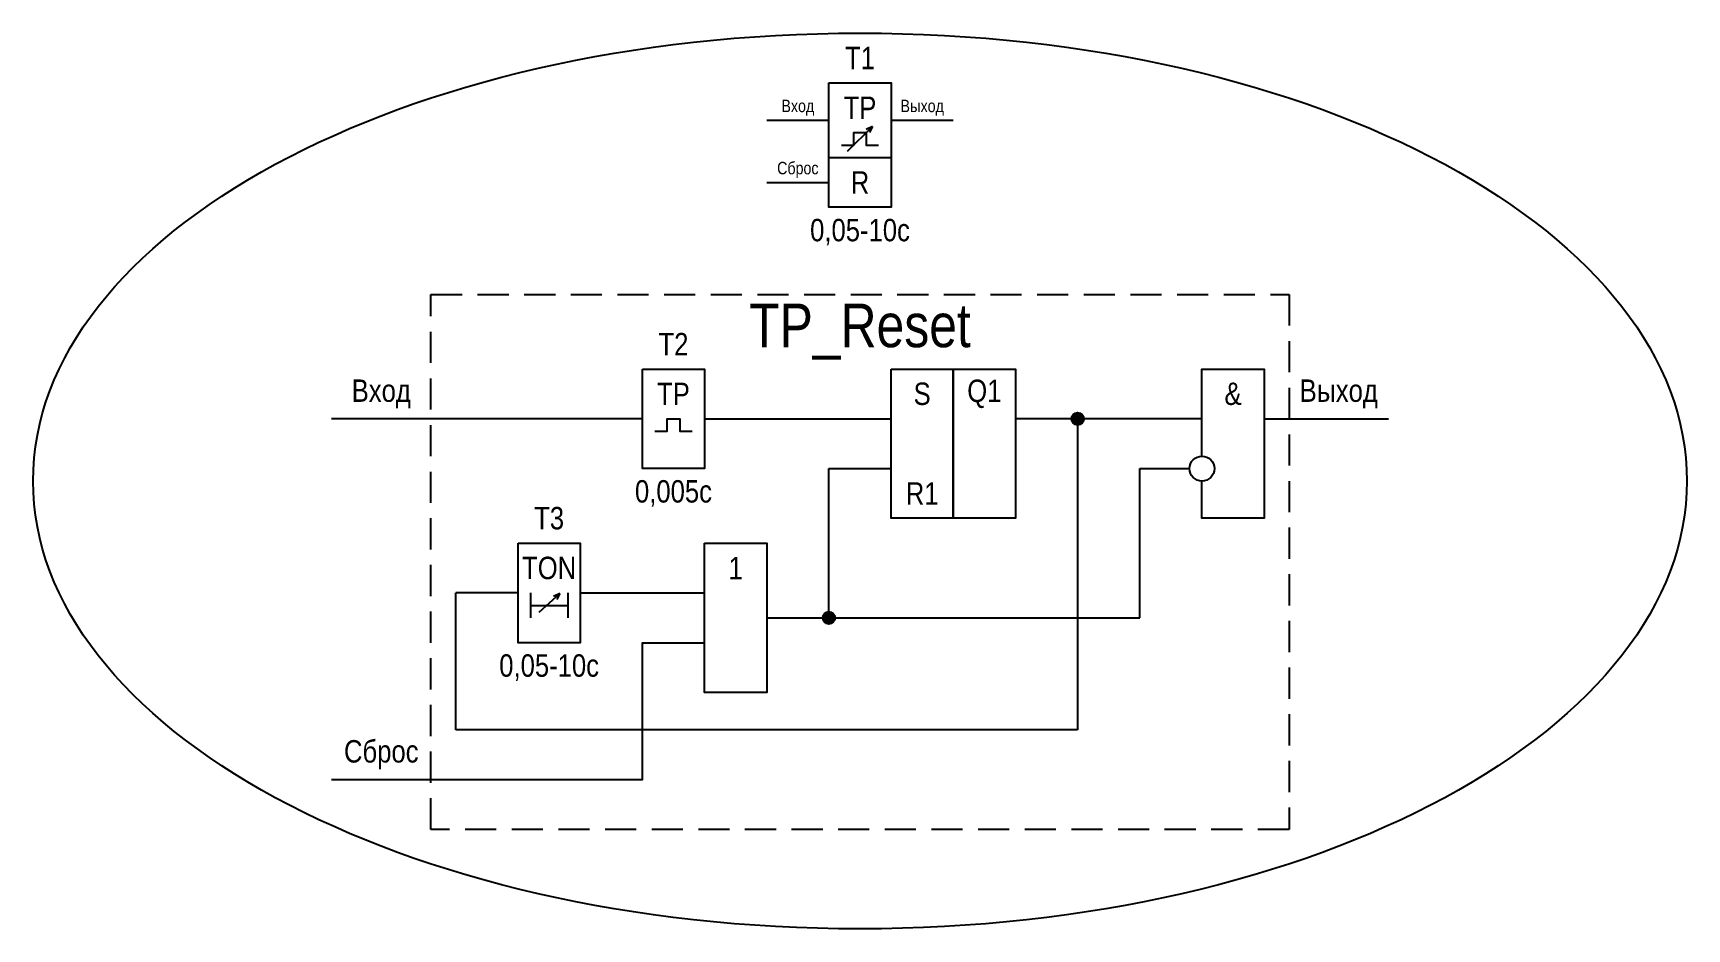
# Model space of a CAD drawing. Header units: millimetres. Extents: x -7300 to 495, y 0 to 1179.
# Drawn here: x -4798 to -4665, y 1107 to 1179 of the extents above; entities that cross this region are included whole.
import ezdxf

# ---------------------------------------------------------------- set-up
doc = ezdxf.new("R2010")
doc.units = ezdxf.units.MM
doc.linetypes.add('штриховая2', pattern=[0.375, 0.25, -0.125])
doc.styles.add('2.5_Gost_RD', font='ARIALN.TTF', dxfattribs={"height": 2.5})
doc.styles.add('3.5_Gost_RD', font='ARIALN.TTF', dxfattribs={"height": 3.5})

msp = doc.modelspace()

# ---------------------------------------------------------------- texts
at = {"ltscale": 100, "attachment_point": 5, "style": '2.5_Gost_RD'}
for s, insert, char_height, width in [('T1', (-4731.5, 1177), 1.8, 5), ('Вход', (-4736.5, 1173), 1, 5), ('TP', (-4731.5, 1173), 1.8, 5), ('Выход', (-4726.5, 1173), 1, 5), ('Сброс', (-4736.5, 1168), 1, 5), ('R', (-4731.5, 1167), 1.8, 5), ('0,05-10с', (-4731.5, 1163), 1.8, 5), ('T2', (-4746.5, 1154), 1.8, 5), ('Вход', (-4770, 1150), 1.8, 8), ('TP', (-4746.5, 1150), 1.8, 5), ('S', (-4726.5, 1150), 1.8, 5), ('Q1', (-4721.5, 1150), 1.8, 5), ('&', (-4701.5, 1150), 1.8, 5), ('Выход', (-4693, 1150), 1.8, 8), ('0,005с', (-4746.5, 1142), 1.8, 5), ('R1', (-4726.5, 1142), 1.8, 5), ('T3', (-4756.5, 1140), 1.8, 5), ('TON', (-4756.5, 1136), 1.8, 5), ('1', (-4741.5, 1136), 1.8, 5), ('0,05-10с', (-4756.5, 1128), 1.8, 5), ('Сброс', (-4770, 1121), 1.8, 8)]:
    msp.add_mtext(s, dxfattribs=dict(at, insert=insert, char_height=char_height, width=width))
at = {"color": 30, "ltscale": 100, "insert": (-4731.5, 1155), "char_height": 3.5, "width": 69, "attachment_point": 5, "style": '3.5_Gost_RD'}
msp.add_mtext('{\\C3;ТР_Reset}', dxfattribs=at)

# ---------------------------------------------------------------- blocks, each defined once
blk = doc.blocks.new('Точка')
at = {"ltscale": 100}
h = blk.add_hatch(color=256, dxfattribs=at)
h.dxf.hatch_style = 1
edge = h.paths.add_edge_path()
edge.add_arc((0, 0), 0.5, 0, 360)
blk.add_circle((0, 0), 0.5, dxfattribs=at)

# ---------------------------------------------------------------- linework, layer by layer
at = {"ltscale": 100}
for p, q in [((-4729, 1172), (-4724, 1172)), ((-4732.5, 1169.5), (-4730.5, 1171.5)), ((-4730.5, 1171.5), (-4731.01, 1171.25)), ((-4730.5, 1171.5), (-4730.74, 1171.02)), ((-4749, 1148), (-4774, 1148)), ((-4744, 1148), (-4729, 1148)), ((-4704, 1148), (-4719, 1148)), ((-4714, 1148), (-4714, 1123)), ((-4699, 1148), (-4689, 1148)), ((-4734, 1132), (-4734, 1144)), ((-4734, 1144), (-4729, 1144)), ((-4709, 1132), (-4709, 1144)), ((-4709, 1144), (-4705, 1144)), ((-4759, 1134), (-4764, 1134)), ((-4764, 1123), (-4764, 1134)), ((-4754, 1134), (-4754, 1134)), ((-4754, 1134), (-4744, 1134)), ((-4739, 1132), (-4709, 1132)), ((-4714, 1123), (-4764, 1123))]:
    msp.add_line(p, q, dxfattribs=at)
at = {"color": 3, "ltscale": 100}
msp.add_line((-4739, 1167), (-4734, 1167), dxfattribs=at)
at = {"color": 7, "ltscale": 100}
for p, q in [((-4757.3, 1132.46), (-4755.63, 1133.95)), ((-4755.63, 1133.95), (-4756.15, 1133.73)), ((-4755.63, 1133.95), (-4755.89, 1133.48))]:
    msp.add_line(p, q, dxfattribs=at)
at = {"ltscale": 100}
for points in [[(-4734, 1175), (-4729, 1175), (-4729, 1165), (-4734, 1165)], [(-4734, 1169), (-4729, 1169), (-4729, 1165), (-4734, 1165)], [(-4749, 1152), (-4744, 1152), (-4744, 1144), (-4749, 1144)], [(-4729, 1152), (-4724, 1152), (-4724, 1140), (-4729, 1140)], [(-4724, 1152), (-4719, 1152), (-4719, 1140), (-4724, 1140)], [(-4759, 1138), (-4754, 1138), (-4754, 1130), (-4759, 1130)], [(-4744, 1138), (-4739, 1138), (-4739, 1126), (-4744, 1126)]]:
    msp.add_lwpolyline(points, close=True, dxfattribs=at)
for points in [[(-4739, 1172), (-4734, 1172)], [(-4733, 1170), (-4732, 1170), (-4732, 1171), (-4731, 1171), (-4731, 1170), (-4730, 1170)], [(-4704, 1145), (-4704, 1152), (-4699, 1152), (-4699, 1140), (-4704, 1140), (-4704, 1143)], [(-4748, 1147), (-4747, 1147), (-4747, 1148), (-4746, 1148), (-4746, 1147), (-4745, 1147)], [(-4758, 1134), (-4758, 1132)], [(-4755, 1134), (-4755, 1132)], [(-4758, 1133), (-4755, 1133)], [(-4774, 1119), (-4749, 1119), (-4749, 1130), (-4744, 1130)]]:
    msp.add_lwpolyline(points, dxfattribs=at)
at = {"linetype": 'штриховая2', "ltscale": 10}
msp.add_lwpolyline([(-4766, 1158), (-4697, 1158), (-4697, 1115), (-4766, 1115)], close=True, dxfattribs=at)
at = {"ltscale": 100}
msp.add_circle((-4704, 1144), 1, dxfattribs=at)
msp.add_ellipse((-4731.5, 1143), major_axis=(-66.5, 0), ratio=0.541353, dxfattribs=at)

# ---------------------------------------------------------------- block references
at = {"color": 2, "ltscale": 100}
for p in [(-4714, 1148), (-4734, 1132)]:
    msp.add_blockref('Точка', p, dxfattribs=at)

msp.set_redraw_order([(e.dxf.handle, doc.entitydb.next_handle()) for e in msp.query("TEXT MTEXT ATTDEF DIMENSION ARC_DIMENSION")])  # texts and dimensions are drawn at this point

doc.saveas('drawing.dxf')
